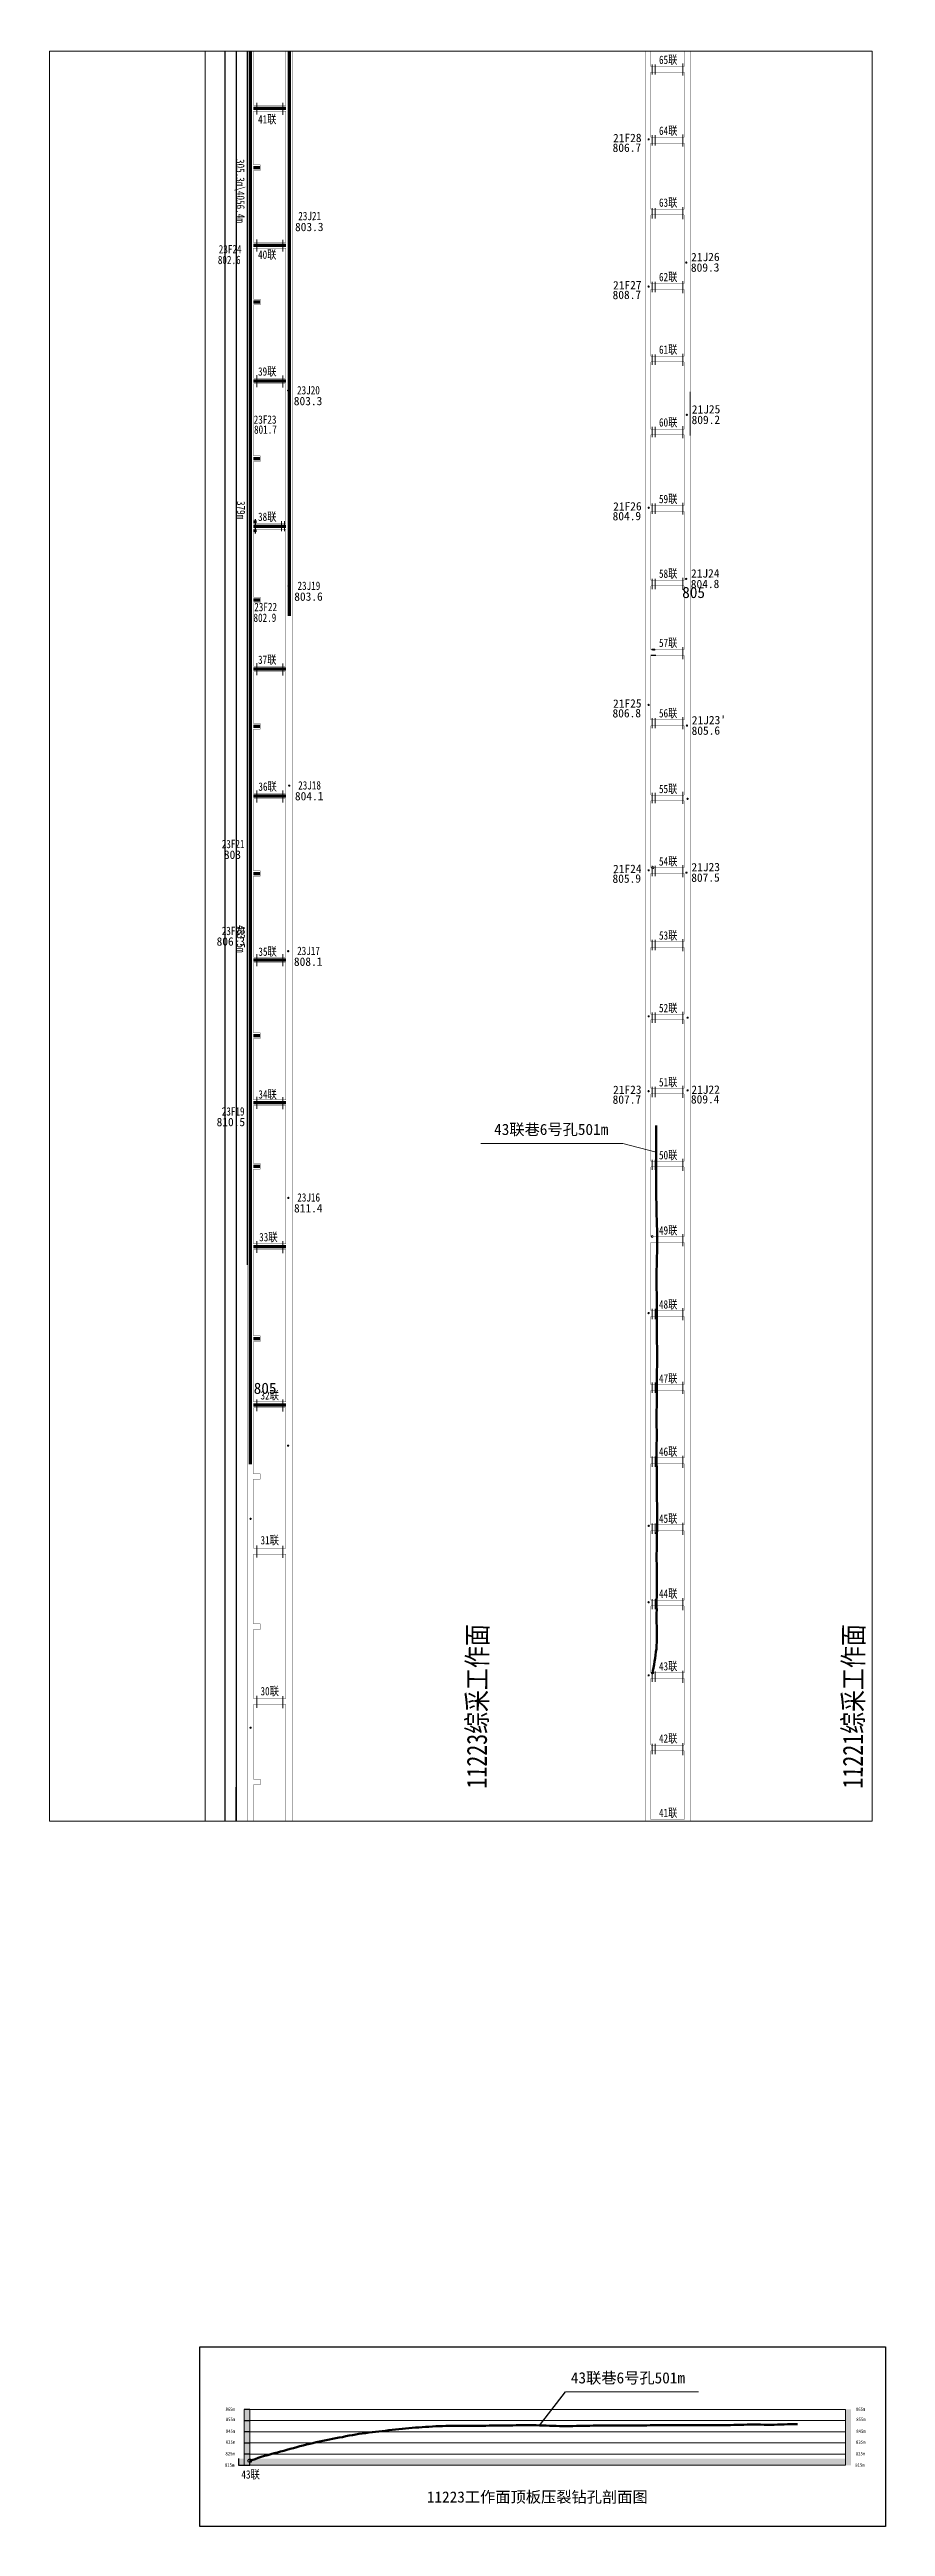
# Model space of a CAD drawing. Header units: millimetres. Extents: x 380 to 6899, y 282 to 2500.
# Drawn here: x 6151 to 6899, y 282 to 2500 of the extents above; entities that cross this region are included whole.
import ezdxf

# ---------------------------------------------------------------- set-up
doc = ezdxf.new("R2010")
doc.units = ezdxf.units.MM
doc.linetypes.add('0a10块段线', pattern=[5, 4, -1])
doc.linetypes.add('ACAD_ISO08W100', pattern=[36, 24, -3, 6, -3])
doc.layers.add('临时导线点', color=1, linetype='Continuous', lineweight=13, true_color=0xff0000)
doc.layers.add('永久导线点', color=1, linetype='Continuous', lineweight=13, true_color=0xff0000)
for name, color, linetype, lineweight in [('坐标网', 7, 'Continuous', 0), ('已掘煤巷', 7, 'Continuous', 0), ('巷道', 7, 'Continuous', 0), ('巷道名称', 7, 'Continuous', 0), ('巷道布置', 7, 'Continuous', 0), ('指北针', 7, 'Continuous', 0), ('等值线注记', 7, 'Continuous', 0), ('采区导线点', 7, 'Continuous', 0)]:
    doc.layers.add(name, color=color, linetype=linetype, lineweight=lineweight)
doc.layers.add('底图', color=7, linetype='Continuous')
doc.styles.add('hyh', font='simhei.ttf', dxfattribs={"width": 0.85})
doc.styles.get("Standard").update_dxf_attribs({"font": ''})
doc.styles.add('仿宋', font='simhei.ttf', dxfattribs={"width": 0.8})
doc.styles.add('宋体', font='SimSun.ttf')
doc.styles.add('等线体', font='simhei.ttf')
doc.styles.add('黑体', font='simhei.ttf')
doc.styles.get('Standard').set_extended_font_data('SimSun')
doc.linetypes.add('10421', pattern='A,2,[150,ltypeshp.shx,S=1,R=0,X=0,Y=1],1e-11', length=2)
doc.linetypes.add('FENCELINE1', pattern='A,0.25,-0.1,[133,ltypeshp.shx,S=0.1,R=0,X=-0.1,Y=0],-0.1,1', length=1.45)

msp = doc.modelspace()

# ---------------------------------------------------------------- texts
at = {"color": 5, "insert": (6325.6, 2401.8, 5030.9), "char_height": 7.5, "width": 24.194, "attachment_point": 1, "rotation": 270.2036, "style": '仿宋'}
msp.add_mtext('\\pxt1;305.3m\\\\4056.4m', dxfattribs=at)
at = {"color": 2, "insert": (6326.2, 2095.6, 5030.9), "char_height": 7.5, "width": 24.194, "attachment_point": 1, "rotation": 270.2036, "style": '仿宋'}
msp.add_mtext('\\pxt1;379m', dxfattribs=at)
at = {"color": 1, "insert": (6326.2, 1715.8, 5030.9), "char_height": 7.5, "width": 24.194, "attachment_point": 1, "rotation": 270.2036, "style": '仿宋'}
msp.add_mtext('\\pxt1;483.5m', dxfattribs=at)
at = {"layer": '临时导线点', "color": 0, "style": '宋体', "width": 0.8}
for s, p in [('41联', (6337.7, 2433.6, 5030.9)), ('23J21', (6373.7, 2347, 5030.9)), ('802.6', (6301.7, 2307.7, 5030.9)), ('23F24', (6302.5, 2317.3, 5030.9)), ('40联', (6337.7, 2312.4, 5030.9)), ('39联', (6337.7, 2207.8, 5030.9)), ('23J20', (6372.6, 2191, 5030.9)), ('23F23', (6333.8, 2164.7, 5030.9)), ('801.7', (6334.1, 2155.8, 5030.9)), ('38联', (6337.7, 2077.7, 5030.9)), ('23J19', (6373, 2015.9, 5030.9)), ('23F22', (6334.3, 1996.9, 5030.9)), ('802.9', (6333.6, 1987.3, 5030.9)), ('37联', (6337.7, 1949.7, 5030.9)), ('36联', (6338, 1836.1, 5030.9)), ('23J18', (6373.6, 1837.2, 5030.9)), ('23F21', (6305.2, 1784.7, 5030.9)), ('23F20', (6305.2, 1706.9, 5030.9)), ('35联', (6338, 1688.3, 5030.9)), ('23J17', (6372.7, 1689, 5030.9)), ('23F19', (6305.2, 1545.2, 5030.9)), ('34联', (6338, 1560.5, 5030.9)), ('23J16', (6372.8, 1468.2, 5030.9)), ('33联', (6338.7, 1432.7, 5030.9)), ('32联', (6339.9, 1291, 5030.9)), ('31联', (6339.9, 1161.3, 5030.9)), ('30联', (6339.9, 1026.1, 5030.9))]:
    msp.add_text(s, height=7.5, rotation=0.2036, dxfattribs=at).set_placement(p)
at = {"layer": '巷道', "style": '宋体', "width": 0.8}
for s, p in [('65联', (6696.6, 2486.9, 5030.9)), ('64联', (6696.6, 2423.4, 5030.9)), ('63联', (6696.6, 2359, 5030.9)), ('62联', (6696.6, 2292.4, 5030.9)), ('61联', (6696.6, 2227.4, 5030.9)), ('60联', (6696.6, 2162.2, 5030.9)), ('59联', (6696.6, 2093.6, 5030.9)), ('58联', (6696.6, 2026.8, 5030.9)), ('57联', (6696.6, 1964.8, 5030.9)), ('56联', (6696.6, 1901.8, 5030.9)), ('55联', (6696.6, 1834, 5030.9)), ('54联', (6696.6, 1769.1, 5030.9)), ('53联', (6696.6, 1702.8, 5030.9)), ('52联', (6696.6, 1637.8, 5030.9)), ('51联', (6696.6, 1571.4, 5030.9)), ('50联', (6696.6, 1506.1, 5030.9)), ('49联', (6696.6, 1438.7, 5030.9)), ('48联', (6696.6, 1372.4, 5030.9)), ('47联', (6696.6, 1306.1, 5030.9)), ('46联', (6696.6, 1240.6, 5030.9)), ('45联', (6696.6, 1180.6, 5030.9)), ('44联', (6696.6, 1113.4, 5030.9)), ('43联', (6696.6, 1048.4, 5030.9)), ('42联', (6696.6, 983.7, 5030.9)), ('41联', (6696.6, 917.1, 5030.9)), ('43联', (6322.8, 324.7, 3353.9))]:
    msp.add_text(s, height=7.5, rotation=0.2036, dxfattribs=at).set_placement(p)
at = {"layer": '巷道', "lineweight": 50, "char_height": 10, "attachment_point": 1}
for insert in [(6549, 1537.9, 6707.8), (6617.7, 420, 1677)]:
    msp.add_mtext_dynamic_manual_height_columns('43联巷6号孔501m', width=178.322, gutter_width=1, heights=[-10.5], dxfattribs=dict(at, insert=insert))
at = {"layer": '巷道', "lineweight": 30, "char_height": 3, "attachment_point": 1, "style": 'hyh'}
for s, insert in [('865m', (6308.6, 388.4, 1677)), ('855m', (6308.9, 379.3, 1677)), ('865m', (6872.9, 388.4, 1677)), ('855m', (6873.2, 379.3, 1677)), ('835m', (6308.8, 358.9, 1677)), ('845m', (6308.9, 368.7, 1677)), ('835m', (6873, 358.9, 1677)), ('845m', (6873.2, 368.7, 1677)), ('815m', (6308.1, 338.4, 1677)), ('825m', (6308.5, 348.6, 1677)), ('815m', (6872.3, 338.4, 1677)), ('825m', (6872.8, 348.6, 1677))]:
    msp.add_mtext_dynamic_manual_height_columns(s, width=27.407, gutter_width=1, heights=[-3], dxfattribs=dict(at, insert=insert))
at = {"layer": '巷道', "insert": (6488.8, 313.3, 1677), "char_height": 10, "width": 586.018, "attachment_point": 1}
msp.add_mtext('{\\fSimSun|b0|i0|c134|p2;11223工作面顶板压裂钻孔剖面图}', dxfattribs=at)
at = {"layer": '巷道名称', "style": '仿宋', "width": 0.8}
for s, p in [('11223综采工作面', (6542.4, 942.6, 4192.4)), ('11221综采工作面', (6879, 942.6, 4192.4))]:
    msp.add_text(s, height=18, rotation=89.775, dxfattribs=at).set_placement(p)
at = {"layer": '永久导线点', "color": 0, "style": '等线体'}
for s, p in [('21F28', (6655.5, 2416.8, 5030.9)), ('806.7', (6655.1, 2408.1, 5030.9)), ('809.3', (6725.2, 2300.8, 5030.9)), ('21J26', (6725.4, 2310.2, 5030.9)), ('21F27', (6655.5, 2285, 5030.9)), ('808.7', (6655.1, 2276.3, 5030.9)), ('21J25', (6726, 2173.8, 5030.9)), ('809.2', (6725.8, 2164.4, 5030.9)), ('804.9', (6655.1, 2078.2, 5030.9)), ('21F26', (6655.6, 2086.9, 5030.9)), ('804.8', (6725.1, 2017.4, 5030.9)), ('21J24', (6725.3, 2026.9, 5030.9)), ('806.8', (6655, 1901.7, 5030.9)), ('21F25', (6655.5, 1910.4, 5030.9)), ('805.6', (6725.8, 1886.1, 5030.9)), ("21J23'", (6726, 1895.5, 5030.9)), ('805.9', (6655, 1753.6, 5030.9)), ('21F24', (6655.5, 1762.3, 5030.9)), ('21J23', (6725.7, 1763.9, 5030.9)), ('807.5', (6725.5, 1754.5, 5030.9)), ('807.7', (6655.1, 1555.8, 5030.9)), ('21F23', (6655.5, 1564.5, 5030.9)), ('809.4', (6725.2, 1556, 5030.9)), ('21J22', (6725.6, 1564.6, 5030.9))]:
    msp.add_text(s, height=7.5, rotation=0.5847, dxfattribs=at).set_placement(p)
at = {"layer": '等值线注记', "color": 7, "style": '黑体'}
for p in [(6717.4, 2008.7, 5030.9), (6333.8, 1296.1, 5030.9)]:
    msp.add_text('805', height=10, dxfattribs=at).set_placement(p)
at = {"layer": '采区导线点', "color": 0, "style": '等线体'}
for s, p in [('803.3', (6370.8, 2337.2, 5030.9)), ('803.3', (6369.7, 2181.3, 5030.9)), ('803.6', (6370.1, 2006.2, 5030.9)), ('804.1', (6370.7, 1827.5, 5030.9)), ('803', (6307.1, 1775.1, 5030.9)), ('806.3', (6300.6, 1697.4, 5030.9)), ('808.1', (6369.8, 1679.3, 5030.9)), ('810.5', (6300.6, 1535.7, 5030.9)), ('811.4', (6369.9, 1458.5, 5030.9))]:
    msp.add_text(s, height=7.5, rotation=0.2036, dxfattribs=at).set_placement(p)

# ---------------------------------------------------------------- blocks, each defined once
blk = doc.blocks.new('A$C5287532C')
at = {"color": 1, "ltscale": 5, "const_width": 0.871}
for points in [[(0, 3.1), (9.5, 3.1)], [(0, 0.4), (9.5, 0.4)]]:
    blk.add_lwpolyline(points, dxfattribs=at)
blk = doc.blocks.new('A$C38615BD1')
at = {"color": 1, "lineweight": 25}
for p, q in [((0, 1.1), (9.2, 1.1)), ((1.8, 2.2), (1.8, 0)), ((2.9, 2.2), (2.9, 0)), ((9.2, 1.1), (12.8, 1.1)), ((9.9, 2.2), (9.9, 0)), ((11, 2.2), (11, 0))]:
    blk.add_line(p, q, dxfattribs=at)

# ---------------------------------------------------------------- hatches: boundary and pattern name
at = {"layer": '指北针', "lineweight": 30, "true_color": 0xc7c8ca}
h = msp.add_hatch(color=9, dxfattribs=at)
h.dxf.hatch_style = 1
h.paths.add_polyline_path([(6330.3, 386.7), (6325.3, 386.7), (6325.3, 376.7), (6330.3, 376.7)])
h.paths.add_polyline_path([(6330.3, 366.7), (6325.3, 366.7), (6325.3, 356.7), (6330.3, 356.7)])
h.paths.add_polyline_path([(6330.3, 344.2), (6330.3, 346.7), (6325.3, 346.7), (6325.3, 336.7), (6330.3, 336.7), (6330.3, 341, -0.414214), (6328.7, 342.6, -0.414214)])
h.paths.add_polyline_path([(6330.3, 344.2, 0.414214), (6328.7, 342.6, 0.414214), (6330.3, 341)], flags=17)
at = {"layer": '指北针', "lineweight": 20, "true_color": 0xc7c8ca}
h = msp.add_hatch(color=9, dxfattribs=at)
h.dxf.hatch_style = 1
h.paths.add_polyline_path([(6868.6, 386.7), (6863.6, 386.7), (6863.6, 376.7), (6868.6, 376.7)])
h.paths.add_polyline_path([(6868.6, 366.7), (6863.6, 366.7), (6863.6, 356.7), (6868.6, 356.7)])
h.paths.add_polyline_path([(6868.6, 344.2), (6868.6, 346.7), (6863.6, 346.7), (6863.6, 336.7), (6868.6, 336.7), (6868.6, 341, -0.414214), (6867, 342.6, -0.414214)])
h.paths.add_polyline_path([(6868.6, 344.2, 0.414214), (6867, 342.6, 0.414214), (6868.6, 341)], flags=17)
at = {"layer": '指北针', "lineweight": 30}
h = msp.add_hatch(color=4, dxfattribs=at)
h.dxf.hatch_style = 1
h.paths.add_polyline_path([(6325.3, 346.7), (6325.3, 356.7), (6330.3, 356.7), (6330.3, 346.7)])
h.paths.add_polyline_path([(6325.3, 366.7), (6325.3, 376.7), (6330.3, 376.7), (6330.3, 366.7)])
at = {"layer": '指北针', "lineweight": 20}
h = msp.add_hatch(color=4, dxfattribs=at)
h.dxf.hatch_style = 1
h.paths.add_polyline_path([(6868.6, 356.7), (6863.6, 356.7), (6863.6, 346.7), (6868.6, 346.7)])
h.paths.add_polyline_path([(6868.6, 376.7), (6863.6, 376.7), (6863.6, 366.7), (6868.6, 366.7)])
at = {"layer": '指北针', "lineweight": 30}
h = msp.add_hatch(color=7, dxfattribs=at)
h.dxf.hatch_style = 1
h.paths.add_polyline_path([(6320.3, 336.7), (6863.6, 336.7), (6863.6, 342.6), (6320.3, 342.6)])

# ---------------------------------------------------------------- linework, layer by layer
msp.add_line((6589.6, 372.4, 1677), (6612.9, 402.5, 1677))
at = {"color": 5, "const_width": 3, "elevation": 5030.9}
for points in [[(6330.7, 2498.3), (6330.7, 2095.4)], [(6333.6, 2447.1), (6362.7, 2447.1)], [(6333.6, 2394), (6339.6, 2394)], [(6333.6, 2324.6), (6362.7, 2324.6)], [(6333.6, 2273.8), (6339.6, 2273.8)], [(6333.6, 2203.1), (6362.7, 2203.1)], [(6333.6, 2133.5), (6339.6, 2133.5)]]:
    msp.add_lwpolyline(points, dxfattribs=at)
at = {"color": 1, "const_width": 3, "elevation": 5030.9}
for points in [[(6365.7, 2498.3), (6365.7, 1992.7)], [(6330.7, 1716.4), (6330.7, 1411.7)], [(6330.7, 1716.4), (6330.7, 1232.9)], [(6362.7, 1684.7), (6333.6, 1684.7)], [(6333.6, 1616.8), (6339.6, 1616.8)], [(6362.7, 1556.9), (6333.6, 1556.9)], [(6333.6, 1499.9), (6339.6, 1499.9)], [(6362.7, 1427.8), (6333.6, 1427.8)], [(6339.6, 1345.6), (6333.6, 1345.6)], [(6362.7, 1286.1), (6333.6, 1286.1)], [(6362.7, 1286.1), (6333.6, 1286.1)]]:
    msp.add_lwpolyline(points, dxfattribs=at)
at = {"color": 2, "const_width": 3, "elevation": 5030.9}
for points in [[(6330.7, 2095.4), (6330.7, 1716.4)], [(6327.8, 2073), (6328, 2073)], [(6333.6, 2073), (6362.7, 2073)], [(6333.6, 2007), (6339.6, 2007)], [(6333.6, 1945.1), (6362.7, 1945.1)], [(6333.6, 1893.8), (6339.6, 1893.8)], [(6362.7, 1831.3), (6333.6, 1831.3)], [(6333.6, 1762), (6339.6, 1762)]]:
    msp.add_lwpolyline(points, dxfattribs=at)
at = {"color": 1, "lineweight": 50}
for points, elevation in [([(6690.9, 1046.2), (6691.2, 1048), (6691.7, 1050.8), (6692.2, 1053.7), (6692.7, 1056.5), (6693.1, 1059.3), (6693.5, 1062.2), (6693.9, 1065.1), (6694.3, 1067.9), (6694.5, 1070.8), (6694.7, 1073.7), (6694.7, 1076.6), (6694.8, 1079.5), (6694.7, 1082.4), (6694.7, 1085.3), (6694.6, 1088.2), (6694.5, 1091), (6694.5, 1093.9), (6694.5, 1096.9), (6694.5, 1099.8), (6694.6, 1102.7), (6694.5, 1105.6), (6694.5, 1108.5), (6694.5, 1111.5), (6694.6, 1114.4), (6694.6, 1117.4), (6694.6, 1120.3), (6694.7, 1123.3), (6694.7, 1126.2), (6694.6, 1129.1), (6694.6, 1132.1), (6694.6, 1135), (6694.6, 1138), (6694.6, 1140.9), (6694.6, 1143.9), (6694.5, 1146.9), (6694.5, 1149.9), (6694.5, 1152.8), (6694.6, 1155.8), (6694.6, 1158.8), (6694.7, 1161.8), (6694.7, 1164.7), (6694.8, 1167.7), (6694.8, 1170.7), (6694.9, 1173.7), (6694.9, 1176.7), (6694.9, 1179.7), (6694.9, 1182.6), (6695, 1185.6), (6694.9, 1188.6), (6694.9, 1191.6), (6694.9, 1194.6), (6694.9, 1197.6), (6694.8, 1200.6), (6694.8, 1203.6), (6694.8, 1206.5), (6694.8, 1209.5), (6694.8, 1212.5), (6694.8, 1215.5), (6694.8, 1218.5), (6694.8, 1221.5), (6694.8, 1224.5), (6694.7, 1227.5), (6694.6, 1230.5), (6694.5, 1233.5), (6694.5, 1236.5), (6694.5, 1239.5), (6694.5, 1242.5), (6694.5, 1245.5), (6694.5, 1248.5), (6694.5, 1251.5), (6694.6, 1254.5), (6694.6, 1257.5), (6694.6, 1260.5), (6694.6, 1263.5), (6694.5, 1266.5), (6694.5, 1269.5), (6694.5, 1272.5), (6694.5, 1275.5), (6694.5, 1278.5), (6694.5, 1281.5), (6694.6, 1284.5), (6694.6, 1287.5), (6694.7, 1290.5), (6694.7, 1293.5), (6694.7, 1296.5), (6694.7, 1299.5), (6694.7, 1302.5), (6694.7, 1305.5), (6694.7, 1308.5), (6694.7, 1311.5), (6694.8, 1314.5), (6694.8, 1317.5), (6694.9, 1320.5), (6694.9, 1323.5), (6694.9, 1326.5), (6694.9, 1329.5), (6694.9, 1332.5), (6694.9, 1335.5), (6694.9, 1338.5), (6694.8, 1341.5), (6694.8, 1344.5), (6694.7, 1347.5), (6694.7, 1350.5), (6694.7, 1353.5), (6694.7, 1356.5), (6694.7, 1359.5), (6694.7, 1362.5), (6694.7, 1365.5), (6694.7, 1368.5), (6694.8, 1371.5), (6694.8, 1374.5), (6694.7, 1377.5), (6694.7, 1380.5), (6694.7, 1383.5), (6694.6, 1386.5), (6694.5, 1389.5), (6694.5, 1392.5), (6694.4, 1395.5), (6694.5, 1398.5), (6694.5, 1401.5), (6694.5, 1404.5), (6694.5, 1407.5), (6694.6, 1410.5), (6694.6, 1413.5), (6694.7, 1416.5), (6694.8, 1419.5), (6694.9, 1422.5), (6694.9, 1425.5), (6695, 1428.5), (6695, 1431.5), (6695, 1434.5), (6694.9, 1437.5), (6694.9, 1440.5), (6694.9, 1443.5), (6694.8, 1446.5), (6694.7, 1449.5), (6694.6, 1452.5), (6694.5, 1455.5), (6694.4, 1458.5), (6694.4, 1461.5), (6694.3, 1464.5), (6694.3, 1467.5), (6694.2, 1470.5), (6694.2, 1473.5), (6694.1, 1476.5), (6694.1, 1479.5), (6694.1, 1482.5), (6694.1, 1485.5), (6694.1, 1488.5), (6694.1, 1491.5), (6694.1, 1494.5), (6694.2, 1497.5), (6694.2, 1500.5), (6694.2, 1503.5), (6694.2, 1506.5), (6694.2, 1509.5), (6694.2, 1512.5), (6694.2, 1515.5), (6694.2, 1518.5), (6694.1, 1521.5), (6694.1, 1524.5), (6694, 1527.5), (6694, 1530.5), (6694, 1533.5), (6694, 1536.5)], 6707.8), ([(6330.3, 340.7), (6332.2, 341.4), (6335, 342.3), (6337.8, 343.2), (6340.6, 344.1), (6343.5, 345), (6346.3, 345.8), (6349.2, 346.6), (6352.1, 347.4), (6355, 348.1), (6357.9, 348.9), (6360.7, 349.7), (6363.6, 350.5), (6366.5, 351.3), (6369.4, 352.1), (6372.3, 352.9), (6375.2, 353.8), (6378.1, 354.5), (6381, 355.3), (6383.9, 355.9), (6386.8, 356.6), (6389.8, 357.3), (6392.7, 357.9), (6395.6, 358.6), (6398.6, 359.2), (6401.5, 359.7), (6404.4, 360.3), (6407.4, 360.9), (6410.3, 361.5), (6413.3, 362), (6416.2, 362.6), (6419.2, 363.2), (6422.1, 363.7), (6425.1, 364.2), (6428, 364.7), (6431, 365.1), (6434, 365.5), (6437, 365.9), (6439.9, 366.2), (6442.9, 366.6), (6445.9, 367), (6448.9, 367.3), (6451.9, 367.6), (6454.8, 368), (6457.8, 368.4), (6460.8, 368.6), (6463.8, 368.9), (6466.8, 369.2), (6469.7, 369.5), (6472.7, 369.8), (6475.7, 370.1), (6478.7, 370.4), (6481.7, 370.6), (6484.7, 370.8), (6487.7, 371), (6490.7, 371.2), (6493.7, 371.4), (6496.7, 371.6), (6499.7, 371.7), (6502.7, 371.8), (6505.7, 371.9), (6508.7, 371.9), (6511.7, 371.9), (6514.7, 371.9), (6517.7, 371.9), (6520.7, 371.9), (6523.7, 372), (6526.7, 372), (6529.7, 372), (6532.7, 372), (6535.7, 372), (6538.7, 372), (6541.7, 372.1), (6544.7, 372.2), (6547.7, 372.2), (6550.7, 372.3), (6553.7, 372.3), (6556.7, 372.3), (6559.7, 372.3), (6562.7, 372.3), (6565.7, 372.4), (6568.7, 372.5), (6571.7, 372.5), (6574.7, 372.5), (6577.7, 372.6), (6580.7, 372.6), (6583.7, 372.6), (6586.6, 372.5), (6589.6, 372.4), (6592.6, 372.3), (6595.6, 372.2), (6598.6, 372.1), (6601.6, 372), (6604.6, 371.9), (6607.6, 371.8), (6610.6, 371.8), (6613.6, 371.8), (6616.6, 371.8), (6619.6, 371.8), (6622.6, 371.9), (6625.6, 371.9), (6628.6, 372), (6631.6, 372.1), (6634.6, 372.1), (6637.6, 372.2), (6640.6, 372.2), (6643.6, 372.3), (6646.6, 372.3), (6649.6, 372.3), (6652.6, 372.3), (6655.6, 372.3), (6658.6, 372.3), (6661.6, 372.2), (6664.6, 372.2), (6667.6, 372.2), (6670.6, 372.2), (6673.6, 372.2), (6676.6, 372.2), (6679.6, 372.2), (6682.6, 372.3), (6685.6, 372.4), (6688.6, 372.5), (6691.6, 372.5), (6694.6, 372.6), (6697.6, 372.7), (6700.6, 372.7), (6703.6, 372.7), (6706.6, 372.7), (6709.6, 372.6), (6712.6, 372.6), (6715.6, 372.6), (6718.6, 372.5), (6721.6, 372.5), (6724.6, 372.5), (6727.6, 372.5), (6730.6, 372.5), (6733.6, 372.6), (6736.6, 372.6), (6739.6, 372.6), (6742.6, 372.6), (6745.6, 372.7), (6748.6, 372.7), (6751.6, 372.7), (6754.6, 372.7), (6757.6, 372.7), (6760.6, 372.7), (6763.6, 372.8), (6766.6, 372.9), (6769.6, 372.9), (6772.6, 373), (6775.6, 373.1), (6778.6, 373.1), (6781.6, 373.1), (6784.6, 373.1), (6787.6, 373.1), (6790.6, 373), (6793.6, 373), (6796.6, 373), (6799.6, 373), (6802.6, 373.1), (6805.6, 373.2), (6808.6, 373.3), (6811.6, 373.4), (6814.6, 373.4), (6817.6, 373.4), (6820.6, 373.5)], 1677)]:
    msp.add_lwpolyline(points, dxfattribs=dict(at, elevation=elevation))
msp.add_lwpolyline([(6285.5, 442.7), (6899.3, 442.7), (6899.3, 281.9), (6285.5, 281.9)], close=True)
at = {"layer": '坐标网', "linetype": 'Continuous', "ltscale": 10}
msp.add_line((6290.2, 2498.3, 5030.9), (6290.2, 913.3, 5030.9), dxfattribs=at)
at = {"layer": '已掘煤巷', "ltscale": 5, "const_width": 0.3, "elevation": 5030.9}
for points in [[(6327.8, 1411.7), (6327.8, 2498.3)], [(6327.8, 913.3), (6327.8, 2498.3)], [(6333.6, 2449.6), (6333.6, 2498.3)], [(6362.7, 2449.6), (6362.7, 2498.3)], [(6368.7, 913.3), (6368.7, 2498.3)], [(6689.4, 2484.6), (6689.4, 2498.3)], [(6719, 2484.6), (6719, 2498.3)], [(6689.4, 2421.1), (6689.4, 2479.6)], [(6719, 2421.1), (6719, 2479.6)], [(6333.6, 2449.6), (6362.7, 2449.6)], [(6333.6, 2396.5), (6333.6, 2444.6)], [(6333.6, 2444.6), (6362.7, 2444.6)], [(6362.7, 2327.1), (6362.7, 2444.6)], [(6333.6, 2396.5), (6339.6, 2396.5)], [(6339.6, 2396.5), (6339.6, 2391.5)], [(6689.4, 2356.7), (6689.4, 2416.1)], [(6719, 2356.7), (6719, 2416.1)], [(6333.6, 2327.1), (6333.6, 2391.5)], [(6333.6, 2391.5), (6339.6, 2391.5)], [(6689.4, 2290.1), (6689.4, 2351.7)], [(6719, 2290.1), (6719, 2351.7)], [(6362.7, 2327.1), (6333.6, 2327.1)], [(6333.6, 2276.3), (6333.6, 2322.1)], [(6333.6, 2322.1), (6362.7, 2322.1)], [(6362.7, 2322.1), (6333.6, 2322.1)], [(6362.7, 2205.6), (6362.7, 2322.1)], [(6689.4, 2225.1), (6689.4, 2285.1)], [(6719, 2225.1), (6719, 2285.1)], [(6333.6, 2276.3), (6339.6, 2276.3)], [(6333.6, 2205.6), (6333.6, 2271.3)], [(6333.6, 2271.3), (6339.6, 2271.3)], [(6339.6, 2276.3), (6339.6, 2271.3)], [(6689.4, 2159.9), (6689.4, 2220.1)], [(6719, 2159.9), (6719, 2220.1)], [(6333.6, 2205.6), (6362.7, 2205.6)], [(6333.6, 2136), (6333.6, 2200.6)], [(6333.6, 2200.6), (6362.7, 2200.6)], [(6362.7, 2075.5), (6362.7, 2200.6)], [(6689.4, 2091.3), (6689.4, 2154.9)], [(6719, 2091.3), (6719, 2154.9)], [(6333.6, 2136), (6339.6, 2136)], [(6333.6, 2075.5), (6333.6, 2131)], [(6333.6, 2131), (6339.6, 2131)], [(6339.6, 2136), (6339.6, 2131)], [(6689.4, 2024.5), (6689.4, 2086.3)], [(6719, 2024.5), (6719, 2086.3)], [(6333.6, 2075.5), (6362.7, 2075.5)], [(6333.6, 2009.5), (6333.6, 2070.5)], [(6333.6, 2070.5), (6362.7, 2070.5)], [(6362.7, 1947.6), (6362.7, 2070.5)], [(6689.4, 1962.5), (6689.4, 2019.5)], [(6719, 1962.5), (6719, 2019.5)], [(6333.6, 2009.5), (6339.6, 2009.5)], [(6333.6, 1947.6), (6333.6, 2004.5)], [(6333.6, 2004.5), (6339.6, 2004.5)], [(6339.6, 2009.5), (6339.6, 2004.5)], [(6689.4, 1917.8), (6689.4, 1957.5)], [(6719, 1917.8), (6719, 1957.5)], [(6333.6, 1947.6), (6362.7, 1947.6)], [(6333.6, 1896.3), (6333.6, 1942.6)], [(6333.6, 1942.6), (6362.7, 1942.6)], [(6362.7, 1833.8), (6362.7, 1942.6)], [(6689.4, 1899.5), (6689.4, 1917.8)], [(6719, 1899.5), (6719, 1917.8)], [(6333.6, 1896.3), (6339.6, 1896.3)], [(6333.6, 1833.8), (6333.6, 1891.3)], [(6333.6, 1891.3), (6339.6, 1891.3)], [(6339.6, 1896.3), (6339.6, 1891.3)], [(6689.4, 1832.2), (6689.4, 1894.5)], [(6719, 1832.2), (6719, 1894.5)], [(6362.7, 1833.8), (6333.6, 1833.8)], [(6333.6, 1764.5), (6333.6, 1828.8)], [(6362.7, 1828.8), (6333.6, 1828.8)], [(6362.7, 1687.2), (6362.7, 1828.8)], [(6689.4, 1767.3), (6689.4, 1827.2)], [(6719, 1767.3), (6719, 1827.2)], [(6333.6, 1764.5), (6339.6, 1764.5)], [(6333.6, 1687.2), (6333.6, 1759.5)], [(6333.6, 1759.5), (6339.6, 1759.5)], [(6339.6, 1764.5), (6339.6, 1759.5)], [(6689.4, 1701), (6689.4, 1762.3)], [(6719, 1701), (6719, 1762.3)], [(6362.7, 1687.2), (6333.6, 1687.2)], [(6689.4, 1636), (6689.4, 1696)], [(6719, 1701), (6719, 1705.1)], [(6719, 1636), (6719, 1696)], [(6333.6, 1619.3), (6333.6, 1682.2)], [(6362.7, 1682.2), (6333.6, 1682.2)], [(6362.7, 1559.4), (6362.7, 1682.2)], [(6333.6, 1619.3), (6339.6, 1619.3)], [(6339.6, 1619.3), (6339.6, 1614.3)], [(6689.4, 1569.6), (6689.4, 1631)], [(6719, 1569.6), (6719, 1631)], [(6333.6, 1559.4), (6333.6, 1614.3)], [(6333.6, 1614.3), (6339.6, 1614.3)], [(6362.7, 1559.4), (6333.6, 1559.4)], [(6333.6, 1502.4), (6333.6, 1554.4)], [(6362.7, 1554.4), (6333.6, 1554.4)], [(6362.7, 1433.8), (6362.7, 1554.4)], [(6689.4, 1504.3), (6689.4, 1564.6)], [(6719, 1504.3), (6719, 1564.6)], [(6333.6, 1502.4), (6339.6, 1502.4)], [(6333.6, 1433.8), (6333.6, 1497.4)], [(6333.6, 1497.4), (6339.6, 1497.4)], [(6339.6, 1502.4), (6339.6, 1497.4)], [(6689.4, 1436.9), (6689.4, 1499.3)], [(6719, 1436.9), (6719, 1499.3)], [(6333.6, 1430.3), (6333.6, 1433.8)], [(6362.7, 1430.3), (6333.6, 1430.3)], [(6333.6, 1411.7), (6333.6, 1425.3)], [(6362.7, 1425.3), (6333.6, 1425.3)], [(6333.6, 1348.1), (6333.6, 1425.3)], [(6362.7, 1425.3), (6333.6, 1425.3)], [(6362.7, 1430.3), (6362.7, 1433.8)], [(6362.7, 1411.7), (6362.7, 1425.3)], [(6362.7, 1288.8), (6362.7, 1425.3)], [(6689.4, 1411.7), (6689.4, 1431.9)], [(6689.4, 1370.6), (6689.4, 1431.9)], [(6719, 1411.7), (6719, 1431.9)], [(6719, 1370.6), (6719, 1431.9)], [(6689.4, 1304.2), (6689.4, 1365.6)], [(6719, 1304.2), (6719, 1365.6)], [(6333.6, 1348.1), (6339.6, 1348.1)], [(6333.6, 1288.8), (6333.6, 1343.1)], [(6333.6, 1343.1), (6339.6, 1343.1)], [(6339.6, 1348.1), (6339.6, 1343.1)], [(6362.7, 1288.8), (6333.6, 1288.8)], [(6689.4, 1238.7), (6689.4, 1299.2)], [(6719, 1238.7), (6719, 1299.2)], [(6333.6, 1224.6), (6333.6, 1283.5)], [(6362.7, 1283.5), (6333.6, 1283.5)], [(6362.7, 1157.8), (6362.7, 1283.5)], [(6333.6, 1224.6), (6339.6, 1224.6)], [(6339.6, 1224.6), (6339.6, 1219.6)], [(6689.4, 1225.7), (6689.4, 1233.7)], [(6689.4, 1178.7), (6689.4, 1225.7)], [(6719, 1225.7), (6719, 1233.7)], [(6719, 1178.7), (6719, 1225.7)], [(6333.6, 1157.8), (6333.6, 1219.6)], [(6333.6, 1219.6), (6339.6, 1219.6)], [(6362.7, 1157.8), (6333.6, 1157.8)], [(6333.6, 1090), (6333.6, 1152.5)], [(6362.7, 1152.5), (6333.6, 1152.5)], [(6362.7, 1023.2), (6362.7, 1152.5)], [(6333.6, 1090), (6339.6, 1090)], [(6339.6, 1090), (6339.6, 1085)], [(6719, 1046.2), (6719, 1106.2)], [(6333.6, 1023.2), (6333.6, 1085)], [(6333.6, 1085), (6339.6, 1085)], [(6362.7, 1023.2), (6333.6, 1023.2)], [(6689.4, 981.5), (6689.4, 1041.2)], [(6719, 981.5), (6719, 1041.2)], [(6333.6, 951), (6333.6, 1017.9)], [(6362.7, 1017.9), (6333.6, 1017.9)], [(6362.7, 913.3), (6362.7, 1017.9)], [(6333.6, 951), (6339.6, 951)], [(6333.6, 913.3), (6333.6, 946)], [(6333.6, 946), (6339.6, 946)], [(6339.6, 951), (6339.6, 946)]]:
    msp.add_lwpolyline(points, dxfattribs=at)
at = {"layer": '巷道', "lineweight": 30}
for p, q in [((6689.4, 1957.5, 5030.9), (6693.8, 1957.5, 5030.9)), ((6330.3, 386.7, 1677), (6325.3, 386.7, 1677)), ((6325.3, 376.7, 1677), (6330.3, 376.7, 1677)), ((6330.3, 366.7, 1677), (6325.3, 366.7, 1677)), ((6325.3, 356.7, 1677), (6330.3, 356.7, 1677)), ((6320.3, 342.6, 1677), (6320.3, 336.7, 1677)), ((6320.3, 336.7, 1677), (6330.3, 336.7, 1677)), ((6330.3, 346.7, 1677), (6325.3, 346.7, 1677)), ((6330.3, 336.7, 1677), (6330.3, 340.7, 1677))]:
    msp.add_line(p, q, dxfattribs=at)
at = {"layer": '巷道'}
for p, q in [((6664.2, 1520.4, 6707.8), (6537.1, 1520.4, 6707.8)), ((6694.2, 1512.5, 6707.8), (6664.2, 1520.4, 6707.8)), ((6732.1, 402.5, 1677), (6612.9, 402.5, 1677))]:
    msp.add_line(p, q, dxfattribs=at)
at = {"layer": '巷道', "lineweight": 20}
for p, q in [((6325.3, 386.7, 1677), (6325.3, 336.7, 1677)), ((6330.3, 386.7, 1677), (6330.3, 336.7, 1677))]:
    msp.add_line(p, q, dxfattribs=at)
at = {"layer": '巷道', "linetype": '10421', "lineweight": 20}
for p, q in [((6330.3, 386.7, 1677), (6863.6, 386.7, 1677)), ((6863.6, 386.7, 1677), (6863.6, 336.7, 1677)), ((6330.3, 376.7, 1677), (6863.6, 376.7, 1677)), ((6330.3, 366.7, 1677), (6863.6, 366.7, 1677)), ((6330.3, 356.7, 1677), (6863.6, 356.7, 1677)), ((6320.3, 336.7, 1677), (6863.6, 336.7, 1677)), ((6330.3, 346.7, 3353.9), (6863.6, 346.7, 2782.9))]:
    msp.add_line(p, q, dxfattribs=at)
at = {"layer": '巷道', "color": 1, "elevation": 5030.9}
msp.add_lwpolyline([(6151.1, 2498.3), (6887.5, 2498.3), (6887.5, 913.3), (6151.1, 913.3)], close=True, dxfattribs=at)
at = {"layer": '巷道', "ltscale": 5, "const_width": 0.3, "elevation": 5030.9}
for points in [[(6684.1, 1917.8), (6684.1, 2498.3)], [(6689.4, 2484.6), (6719, 2484.6)], [(6724.5, 1917.8), (6724.5, 2498.3)], [(6689.4, 2479.6), (6719, 2479.6)], [(6689.4, 2421.1), (6719, 2421.1)], [(6689.4, 2416.1), (6719, 2416.1)], [(6689.4, 2356.7), (6719, 2356.7)], [(6689.4, 2351.7), (6719, 2351.7)], [(6689.4, 2290.1), (6719, 2290.1)], [(6689.4, 2285.1), (6719, 2285.1)], [(6689.4, 2225.1), (6719, 2225.1)], [(6689.4, 2220.1), (6719, 2220.1)], [(6689.4, 2159.9), (6719, 2159.9)], [(6689.4, 2154.9), (6719, 2154.9)], [(6689.4, 2091.3), (6719, 2091.3)], [(6689.4, 2086.3), (6719, 2086.3)], [(6689.4, 2024.5), (6719, 2024.5)], [(6689.4, 2019.5), (6719, 2019.5)], [(6689.4, 1957.5), (6719, 1957.5)], [(6684.1, 913.3), (6684.1, 1917.8)], [(6724.5, 913.3), (6724.5, 1917.8)], [(6689.4, 1899.5), (6719, 1899.5)], [(6689.4, 1894.5), (6719, 1894.5)], [(6689.4, 1832.2), (6719, 1832.2)], [(6689.4, 1827.2), (6719, 1827.2)], [(6689.4, 1767.3), (6719, 1767.3)], [(6689.4, 1762.3), (6719, 1762.3)], [(6689.4, 1701), (6719, 1701)], [(6689.4, 1696), (6719, 1696)], [(6689.4, 1636), (6719, 1636)], [(6689.4, 1631), (6719, 1631)], [(6689.4, 1569.6), (6719, 1569.6)], [(6689.4, 1564.6), (6719, 1564.6)], [(6689.4, 1504.3), (6719, 1504.3)], [(6689.4, 1499.3), (6719, 1499.3)], [(6689.4, 1436.9), (6719, 1436.9)], [(6689.4, 1431.9), (6719, 1431.9)], [(6689.4, 1431.9), (6719, 1431.9)], [(6689.4, 1370.6), (6719, 1370.6)], [(6689.4, 1365.6), (6719, 1365.6)], [(6689.4, 1304.2), (6719, 1304.2)], [(6689.4, 1299.2), (6719, 1299.2)], [(6689.4, 1238.7), (6719, 1238.7)], [(6689.4, 1233.7), (6719, 1233.7)], [(6689.4, 1178.7), (6719, 1178.7)], [(6689.4, 1111.2), (6689.4, 1173.7)], [(6689.4, 1173.7), (6719, 1173.7)], [(6719, 1111.2), (6719, 1173.7)], [(6689.4, 1111.2), (6719, 1111.2)], [(6689.4, 1046.2), (6689.4, 1106.2)], [(6689.4, 1106.2), (6719, 1106.2)], [(6689.4, 1046.2), (6719, 1046.2)], [(6689.4, 1041.2), (6719, 1041.2)], [(6689.4, 981.5), (6719, 981.5)], [(6689.4, 914.9), (6689.4, 976.5)], [(6689.4, 976.5), (6719, 976.5)], [(6719, 914.9), (6719, 976.5)], [(6689.4, 914.9), (6719, 914.9)]]:
    msp.add_lwpolyline(points, dxfattribs=at)
at = {"layer": '巷道', "elevation": 5030.9}
msp.add_lwpolyline([(6724.6, 2154.3), (6724.6, 2157.3), (6724.6, 2160.3), (6724.6, 2163.3), (6724.6, 2166.3), (6724.6, 2169.3), (6724.6, 2172.3), (6724.6, 2175.3), (6724.6, 2178.3), (6724.6, 2181.3), (6724.6, 2184.3), (6724.6, 2187.3), (6724.6, 2190.3), (6724.6, 2193.3)], dxfattribs=at)
at = {"layer": '巷道', "color": 4, "ltscale": 5, "const_width": 0.3, "elevation": 5030.9}
msp.add_lwpolyline([(6689.4, 1962.5), (6719, 1962.5)], dxfattribs=at)
at = {"layer": '巷道', "color": 0, "const_width": 1, "elevation": 5030.9}
msp.add_lwpolyline([(6686.8, 1109.5, 1), (6687.8, 1109.5, 1)], format="xyb", close=True, dxfattribs=at)
at = {"layer": '巷道', "color": 150, "linetype": '0a10块段线', "ltscale": 3, "const_width": 0.125, "elevation": 5030.9}
msp.add_lwpolyline([(6719, 943), (6719, 939.1)], dxfattribs=at)
at = {"layer": '巷道'}
for centre, radius in [((6690.6, 1962.5, 5030.9), 0.367), ((6692.6, 1962.5, 5030.9), 0.37)]:
    msp.add_circle(centre, radius, dxfattribs=at)
at = {"layer": '巷道', "color": 1}
for centre, radius in [((6691.6, 1962.5, 5030.9), 0.369), ((6690.9, 1767.3, 5030.9), 1), ((6690.6, 1436.9, 5030.9), 0.837)]:
    msp.add_circle(centre, radius, dxfattribs=at)
at = {"layer": '巷道', "color": 1, "lineweight": -3}
msp.add_circle((6690.9, 1046.2, 6707.8), 0.805, dxfattribs=at)
at = {"layer": '巷道', "color": 1, "lineweight": 30}
msp.add_circle((6330.3, 340.7, 1677), 1.61, dxfattribs=at)
at = {"layer": '巷道布置', "color": 1, "linetype": 'FENCELINE1', "lineweight": -3, "ltscale": 15, "elevation": 5030.9}
for points in [[(6308, 2498.3), (6308, 913.3)], [(6328, 2498.3), (6328, 1411.7)]]:
    msp.add_lwpolyline(points, dxfattribs=at)
at = {"layer": '巷道布置', "color": 1, "linetype": 'ACAD_ISO08W100', "lineweight": 120, "ltscale": 1.2, "const_width": 1.2, "elevation": 5030.9}
msp.add_lwpolyline([(6318.1, 913.3), (6318.2, 2498.3)], dxfattribs=at)
at = {"layer": '底图', "color": 3, "ltscale": 5, "const_width": 0.871, "elevation": 5030.9}
for points in [[(6717.8, 2487.4), (6717.8, 2476.4)], [(6336.7, 2452.4), (6336.7, 2441.4)], [(6360, 2452.2), (6360, 2441.2)], [(6717.8, 2423.9), (6717.8, 2412.9)], [(6717.8, 2358.7), (6717.8, 2347.7)], [(6336.7, 2329.9), (6336.7, 2318.9)], [(6360, 2329.7), (6360, 2318.7)], [(6717.8, 2292.6), (6717.8, 2281.6)], [(6717.8, 2227.5), (6717.8, 2216.5)], [(6336.7, 2208.4), (6336.7, 2197.4)], [(6360, 2208.2), (6360, 2197.2)], [(6717.8, 2162.7), (6717.8, 2151.7)], [(6717.8, 2094.2), (6717.8, 2083.2)], [(6717.8, 2026.8), (6717.8, 2015.8)], [(6717.8, 1964.8), (6717.8, 1953.8)], [(6336.7, 1950.4), (6336.7, 1939.4)], [(6360, 1950.1), (6360, 1939.1)], [(6717.8, 1902.1), (6717.8, 1891.1)], [(6336.7, 1836.6), (6336.7, 1825.6)], [(6360, 1836.4), (6360, 1825.4)], [(6717.8, 1835.2), (6717.8, 1824.2)], [(6717.8, 1769.6), (6717.8, 1758.6)], [(6336.7, 1690), (6336.7, 1679)], [(6360, 1689.8), (6360, 1678.8)], [(6717.8, 1703.4), (6717.8, 1692.4)], [(6717.8, 1638.4), (6717.8, 1627.4)], [(6336.7, 1562.3), (6336.7, 1551.3)], [(6360, 1562), (6360, 1551)], [(6717.8, 1571.9), (6717.8, 1560.9)], [(6717.8, 1506.6), (6717.8, 1495.6)], [(6336.7, 1433.1), (6336.7, 1422.1)], [(6360, 1432.9), (6360, 1421.9)], [(6717.8, 1439.2), (6717.8, 1428.2)], [(6717.8, 1373), (6717.8, 1362)], [(6336.7, 1291.3), (6336.7, 1280.3)], [(6360, 1291.1), (6360, 1280.1)], [(6717.8, 1307), (6717.8, 1296)], [(6717.8, 1240.7), (6717.8, 1229.7)], [(6717.8, 1180.7), (6717.8, 1169.7)], [(6336.7, 1160.3), (6336.7, 1149.3)], [(6360, 1160.1), (6360, 1149.1)], [(6717.8, 1113.2), (6717.8, 1102.2)], [(6717.8, 1048.2), (6717.8, 1037.2)], [(6336.7, 1025.7), (6336.7, 1014.7)], [(6360, 1025.5), (6360, 1014.5)], [(6717.8, 983.4), (6717.8, 972.4)]]:
    msp.add_lwpolyline(points, dxfattribs=at)
at = {"layer": '采区导线点', "color": 0, "const_width": 1, "elevation": 5030.9}
for points in [[(6686.8, 2419.4, 1), (6687.8, 2419.4, 1)], [(6365.1, 2350.4, 1), (6366.1, 2350.4, 1)], [(6330.5, 2321.9, 1), (6331.5, 2321.9, 1)], [(6720.5, 2309.1, 1), (6721.5, 2309.1, 1)], [(6686.8, 2287.6, 1), (6687.8, 2287.6, 1)], [(6364.1, 2194.5, 1), (6365.1, 2194.5, 1)], [(6721, 2172.7, 1), (6722, 2172.7, 1)], [(6330.5, 2168.7, 1), (6331.5, 2168.7, 1)], [(6686.9, 2089.5, 1), (6687.9, 2089.5, 1)], [(6364.5, 2019.4, 1), (6365.5, 2019.4, 1)], [(6720.4, 2025.8, 1), (6721.4, 2025.8, 1)], [(6330.5, 2008.4, 1), (6331.5, 2008.4, 1)], [(6686.8, 1913, 1), (6687.8, 1913, 1)], [(6721.1, 1894.5, 1), (6722.1, 1894.5, 1)], [(6365.1, 1840.7, 1), (6366.1, 1840.7, 1)], [(6721.7, 1828.9, 1), (6722.7, 1828.9, 1)], [(6330.5, 1789.6, 1), (6331.5, 1789.6, 1)], [(6686.8, 1764.9, 1), (6687.8, 1764.9, 1)], [(6720.7, 1762.8, 1), (6721.7, 1762.8, 1)], [(6330.5, 1711.8, 1), (6331.5, 1711.8, 1)], [(6364.1, 1692.5, 1), (6365.1, 1692.5, 1)], [(6686.8, 1634.1, 1), (6687.8, 1634.1, 1)], [(6721.7, 1632.9, 1), (6722.7, 1632.9, 1)], [(6686.8, 1567.1, 1), (6687.8, 1567.1, 1)], [(6721.7, 1567.8, 1), (6722.7, 1567.8, 1)], [(6330.5, 1550.2, 1), (6331.5, 1550.2, 1)], [(6364.3, 1471.6, 1), (6365.3, 1471.6, 1)], [(6330.5, 1356.1, 1), (6331.5, 1356.1, 1)], [(6686.8, 1368.4, 1), (6687.8, 1368.4, 1)], [(6364.1, 1249.7, 1), (6365.1, 1249.7, 1)], [(6330.5, 1184.2, 1), (6331.5, 1184.2, 1)], [(6686.9, 1177.9, 1), (6687.9, 1177.9, 1)], [(6686.8, 1044, 1), (6687.8, 1044, 1)], [(6330.5, 997.1, 1), (6331.5, 997.1, 1)]]:
    msp.add_lwpolyline(points, format="xyb", close=True, dxfattribs=at)

# ---------------------------------------------------------------- block references
at = {"layer": '底图', "color": 7, "lineweight": 25}
for name, p, rotation in [('A$C5287532C', (6693.5, 2477.2, 5030.9), 90), ('A$C5287532C', (6693.5, 2413.7, 5030.9), 90), ('A$C5287532C', (6693.5, 2348.5, 5030.9), 90), ('A$C5287532C', (6693.5, 2282.4, 5030.9), 90), ('A$C5287532C', (6693.5, 2217.3, 5030.9), 90), ('A$C5287532C', (6693.5, 2152.5, 5030.9), 90), ('A$C5287532C', (6693.5, 2084, 5030.9), 90), ('A$C38615BD1', (6334, 2079.2, 5030.9), 270), ('A$C5287532C', (6358.3, 2077.8, 5030.9), 270), ('A$C5287532C', (6693.5, 2016.6, 5030.9), 90), ('A$C5287532C', (6693.5, 1891.9, 5030.9), 90), ('A$C5287532C', (6693.5, 1825, 5030.9), 90), ('A$C5287532C', (6693.5, 1759.4, 5030.9), 90), ('A$C5287532C', (6693.5, 1693.2, 5030.9), 90), ('A$C5287532C', (6693.5, 1628.2, 5030.9), 90), ('A$C5287532C', (6693.5, 1561.7, 5030.9), 90), ('A$C5287532C', (6693.5, 1496.4, 5030.9), 90), ('A$C5287532C', (6693.5, 1362.8, 5030.9), 90), ('A$C5287532C', (6693.5, 1296.8, 5030.9), 90), ('A$C5287532C', (6693.5, 1230.5, 5030.9), 90), ('A$C5287532C', (6693.5, 1170.5, 5030.9), 90), ('A$C5287532C', (6693.5, 1103, 5030.9), 90), ('A$C5287532C', (6693.5, 1038, 5030.9), 90), ('A$C5287532C', (6693.5, 973.3, 5030.9), 90)]:
    msp.add_blockref(name, p, dxfattribs=dict(at, rotation=rotation))

msp.set_redraw_order([(e.dxf.handle, doc.entitydb.next_handle()) for e in msp.query("TEXT MTEXT ATTDEF DIMENSION ARC_DIMENSION")])  # texts and dimensions are drawn at this point

doc.saveas('drawing.dxf')
